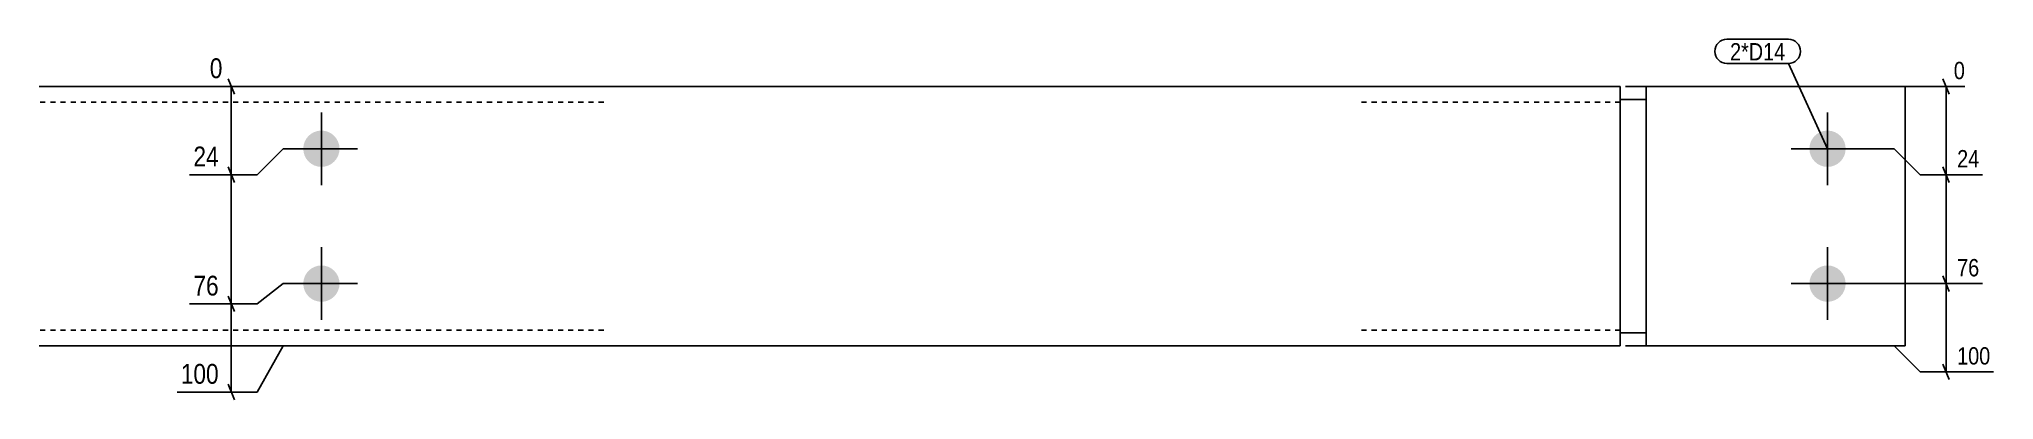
# Model space of a CAD drawing. Header units: millimetres. Extents: x 5 to 24209, y 5 to 1018.
# Drawn here: x 14795 to 15549, y 14 to 153 of the extents above; entities that cross this region are included whole.
import ezdxf

# ---------------------------------------------------------------- set-up
doc = ezdxf.new("R2010")
doc.units = ezdxf.units.MM
doc.linetypes.add('DXK_LINE_DOT2', pattern=[3.9198, 1.9599, -1.9599])
for name, color, linetype in [('MÅLSÆTNING', 7, 'Continuous'), ('STÅL', 7, 'Continuous'), ('TEKST', 7, 'Continuous')]:
    doc.layers.add(name, color=color, linetype=linetype)
doc.styles.add('Arial Narrow', font='ARIALN.TTF', dxfattribs={"height": 0.2})

msp = doc.modelspace()

# ---------------------------------------------------------------- hatches: boundary and pattern name
at = {"layer": 'STÅL', "linetype": 'Continuous'}
for points in [[(14903.5, 117.8, -1), (14903.5, 103.8, -1)], [(15485.01, 117.8, -1), (15485.01, 103.8, -1)], [(14903.5, 65.8, -1), (14903.5, 51.8, -1)], [(15485.01, 65.8, -1), (15485.01, 51.8, -1)]]:
    msp.add_hatch(color=96, dxfattribs=at).paths.add_polyline_path(points)

# ---------------------------------------------------------------- linework, layer by layer
at = {"layer": 'MÅLSÆTNING', "color": 7, "linetype": 'Continuous'}
for p, q in [((14867.5, 137.8), (14869.9, 131.8)), ((15529.57, 137.8), (15531.97, 131.8)), ((15403.01, 134.8), (14860.42, 134.8)), ((14868.7, 100.8), (14868.7, 134.8)), ((15407.01, 134.8), (15538.04, 134.8)), ((15530.77, 100.8), (15530.77, 134.8)), ((14878.7, 100.8), (14888.7, 110.8)), ((14878.7, 100.8), (14888.7, 110.8)), ((14888.7, 110.8), (14901.5, 110.8)), ((14888.7, 110.8), (14901.5, 110.8)), ((15510.77, 110.8), (15487.01, 110.8)), ((15510.77, 110.8), (15487.01, 110.8)), ((15520.77, 100.8), (15510.77, 110.8)), ((15520.77, 100.8), (15510.77, 110.8)), ((14852.63, 100.8), (14878.7, 100.8)), ((14852.63, 100.8), (14878.7, 100.8)), ((14869.9, 97.8), (14867.5, 103.8)), ((14869.9, 97.8), (14867.5, 103.8)), ((15544.85, 100.8), (15520.77, 100.8)), ((15544.85, 100.8), (15520.77, 100.8)), ((15531.97, 97.8), (15529.57, 103.8)), ((15531.97, 97.8), (15529.57, 103.8)), ((15530.77, 58.8), (15530.77, 100.8)), ((15529.57, 61.8), (15531.97, 55.8)), ((15529.57, 61.8), (15531.97, 55.8)), ((14867.5, 54), (14869.9, 48)), ((14878.7, 51), (14888.7, 58.8)), ((14878.7, 51), (14888.7, 58.8)), ((14888.7, 58.8), (14901.5, 58.8)), ((14888.7, 58.8), (14901.5, 58.8)), ((15487.01, 58.8), (15544.85, 58.8)), ((15487.01, 58.8), (15544.85, 58.8)), ((15530.77, 24.8), (15530.77, 58.8)), ((14852.64, 51), (14878.7, 51)), ((14868.7, 17), (14868.7, 51)), ((14878.7, 17), (14888.7, 34.8)), ((14888.7, 34.8), (15403.01, 34.8)), ((15510.77, 34.8), (15407.01, 34.8)), ((15520.77, 24.8), (15510.77, 34.8)), ((15549.12, 24.8), (15520.77, 24.8)), ((15531.97, 21.8), (15529.57, 27.8)), ((14847.76, 17), (14878.7, 17)), ((14869.9, 14), (14867.5, 20))]:
    msp.add_line(p, q, dxfattribs=at)
at = {"layer": 'STÅL', "color": 2, "linetype": 'Continuous'}
for p, q in [((15012.5, 134.8), (14794.5, 134.8)), ((15405.01, 134.8), (15305.01, 134.8)), ((15405.01, 134.8), (15405.01, 133.89)), ((15405.01, 133.89), (15405.01, 129.8)), ((15415.01, 129.8), (15405.01, 129.8)), ((15405.01, 39.8), (15405.01, 129.8)), ((15415.01, 134.8), (15415.01, 129.8)), ((15515.01, 134.8), (15415.01, 134.8)), ((15415.01, 39.8), (15415.01, 129.8)), ((15515.01, 134.8), (15515.01, 34.8)), ((15405.01, 34.8), (15405.01, 39.8)), ((15415.01, 39.8), (15405.01, 39.8)), ((15415.01, 34.8), (15415.01, 39.8)), ((15012.5, 34.8), (14794.5, 34.8)), ((15405.01, 34.8), (15305.01, 34.8)), ((15515.01, 34.8), (15415.01, 34.8))]:
    msp.add_line(p, q, dxfattribs=at)
at = {"layer": 'STÅL', "color": 7, "linetype": 'DXK_LINE_DOT2'}
for p, q in [((15012.5, 128.8), (14794.5, 128.8)), ((15405.01, 128.8), (15305.01, 128.8)), ((15405.01, 133.89), (15405.01, 134.8)), ((15405.01, 129.8), (15405.01, 122.8)), ((15415.01, 39.8), (15415.01, 129.8)), ((15405.01, 39.8), (15405.01, 122.8)), ((15012.5, 40.8), (14794.5, 40.8)), ((15405.01, 40.8), (15305.01, 40.8))]:
    msp.add_line(p, q, dxfattribs=at)
at = {"layer": 'STÅL', "color": 96, "linetype": 'Continuous'}
for p, q in [((14903.5, 96.8), (14903.5, 124.8)), ((15485.01, 124.8), (15485.01, 96.8)), ((14889.5, 110.8), (14917.5, 110.8)), ((15471.01, 110.8), (15499.01, 110.8)), ((14903.5, 44.8), (14903.5, 72.8)), ((15485.01, 72.8), (15485.01, 44.8)), ((14889.5, 58.8), (14917.5, 58.8)), ((15471.01, 58.8), (15499.01, 58.8))]:
    msp.add_line(p, q, dxfattribs=at)

# ---------------------------------------------------------------- wipeouts: each hides what was drawn before it
at = {"color": 0}
msp.add_wipeout([(15468.69, 144.84), (15468.69, 151.84), (15447.38, 151.84), (15447.38, 144.84)], dxfattribs=at).dxf.layer = 'TEKST'

# ---------------------------------------------------------------- next in the draw order: wipeouts: each hides what was drawn before it
at = {"color": 0, "linetype": 'Continuous'}
for points in [[(14866.9, 136.4), (14866.9, 147.6), (14858.82, 147.6), (14858.82, 136.4)], [(15539.44, 136.2), (15539.44, 146), (15532.37, 146), (15532.37, 136.2)], [(15544.98, 102.2), (15544.98, 112), (15533.65, 112), (15533.65, 102.2)], [(15544.98, 60.2), (15544.98, 70), (15533.65, 70), (15533.65, 60.2)], [(14865.44, 52.6), (14865.44, 63.8), (14852.49, 63.8), (14852.49, 52.6)], [(15549.24, 26.2), (15549.24, 36), (15533.65, 36), (15533.65, 26.2)], [(14865.44, 18.6), (14865.44, 29.8), (14847.62, 29.8), (14847.62, 18.6)]]:
    msp.add_wipeout(points, dxfattribs=at).dxf.layer = 'MÅLSÆTNING'
at = {"color": 0}
msp.add_wipeout([(15468.69, 144.84), (15468.69, 151.84), (15447.38, 151.84), (15447.38, 144.84)], dxfattribs=at).dxf.layer = 'TEKST'

# ---------------------------------------------------------------- next in the draw order: linework, layer by layer
at = {"layer": 'MÅLSÆTNING', "color": 7, "linetype": 'Continuous'}
for p, q in [((14868.7, 51), (14868.7, 100.8)), ((14867.5, 54), (14869.9, 48)), ((14852.63, 51), (14878.7, 51))]:
    msp.add_line(p, q, dxfattribs=at)
at = {"layer": 'TEKST', "color": 7, "linetype": 'Continuous'}
for p, q in [((15446.18, 153.04), (15469.89, 153.04)), ((15446.18, 143.64), (15469.89, 143.64)), ((15485.01, 110.8), (15469.89, 143.64))]:
    msp.add_line(p, q, dxfattribs=at)
for centre, start, end in [((15446.18, 148.34), 90, 270), ((15469.89, 148.34), 270, 90)]:
    msp.add_arc(centre, 4.7, start, end, dxfattribs=at)

# ---------------------------------------------------------------- next in the draw order: texts
at = {"layer": 'MÅLSÆTNING', "color": 3, "linetype": 'Continuous', "style": 'Arial Narrow'}
for s, height, p in [('0', 7.64, (14860.42, 138)), ('0', 6.68, (15533.77, 137.6)), ('24', 6.681, (15535.05, 103.6)), ('76', 6.681, (15535.05, 61.6)), ('76', 7.635, (14854.09, 54.2)), ('100', 6.681, (15535.05, 27.6)), ('100', 7.635, (14849.22, 20.2))]:
    msp.add_text(s, height=height, dxfattribs=at).set_placement(p)
at = {"layer": 'TEKST', "color": 3, "style": 'Arial Narrow'}
msp.add_text('2*D14', height=6.681, dxfattribs=at).set_placement((15447.38, 144.84))

# ---------------------------------------------------------------- next in the draw order: wipeouts: each hides what was drawn before it
at = {"color": 0, "linetype": 'Continuous'}
msp.add_wipeout([(14865.44, 102.4), (14865.44, 113.6), (14852.49, 113.6), (14852.49, 102.4)], dxfattribs=at).dxf.layer = 'MÅLSÆTNING'

# ---------------------------------------------------------------- next in the draw order: texts
at = {"layer": 'MÅLSÆTNING', "color": 3, "linetype": 'Continuous', "style": 'Arial Narrow'}
msp.add_text('24', height=7.635, dxfattribs=at).set_placement((14854.09, 104))

doc.saveas('drawing.dxf')
